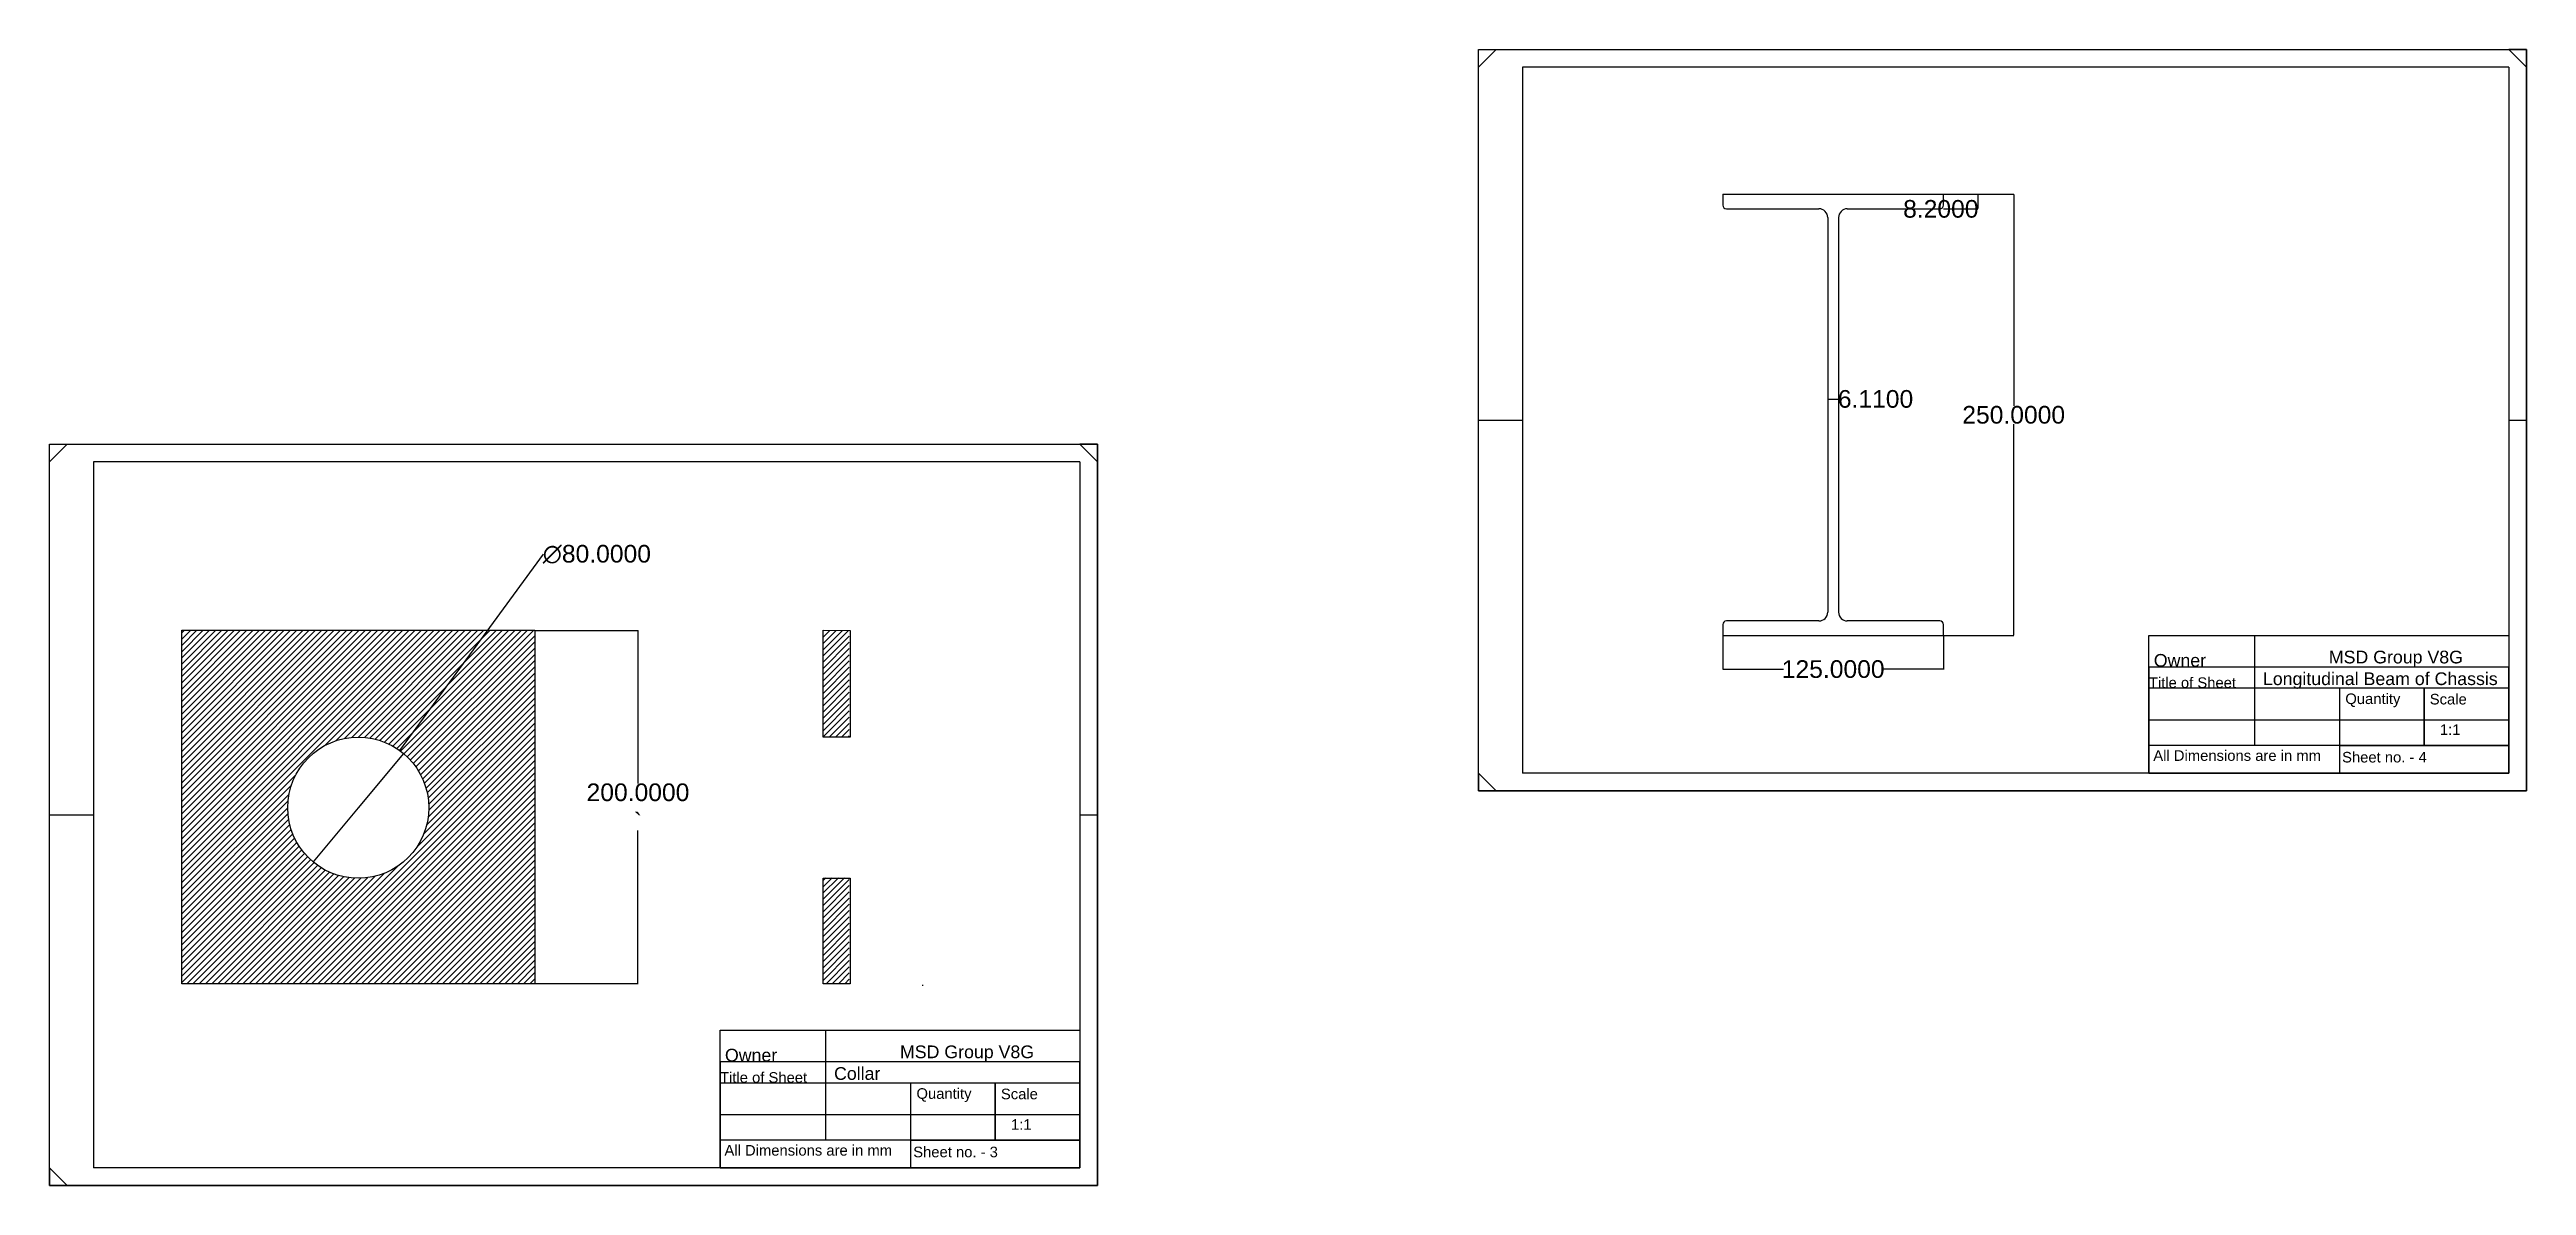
# Model space of a CAD drawing. Header units: inches. Extents: x -1655 to 7277, y -490 to 2343.
# Drawn here: x -647 to 757, y 1488 to 2131 of the extents above; entities that cross this region are included whole.
import ezdxf

# ---------------------------------------------------------------- set-up
doc = ezdxf.new("R2010")
doc.units = ezdxf.units.IN
doc.header["$MEASUREMENT"] = 0
doc.layers.add('AM_8', color=1, linetype='Continuous', lineweight=15)
doc.styles.get("Standard").update_dxf_attribs({"font": 'arial.ttf'})
doc.dimstyles.new('AM_ANSI', dxfattribs={"dimtxt": 10, "dimasz": 0.12, "dimexe": 0.1, "dimexo": 0.05, "dimgap": 0.06, "dimtad": 0, "dimtih": 1, "dimtoh": 1, "dimdec": 4, "dimzin": 7, "dimdsep": 46, "dimtxsty": 'Standard', "dimcen": 0, "dimclrd": 256, "dimclre": 256, "dimclrt": 256, "dimadec": 0, "dimazin": 2, "dimtp": 0.1, "dimtm": 0.1, "dimtfac": 0.71, "dimtdec": 4, "dimtofl": 0, "dimtmove": 0, "dimatfit": 3, "dimfxl": 1, "dimtolj": 1, "dimtzin": 7, "dimlwd": -1, "dimlwe": -1, "dimarcsym": 1})
doc.dimstyles.new('AM_ANSI$3', dxfattribs={"dimtxt": 10, "dimasz": 0.12, "dimexe": 0.1, "dimexo": 0.05, "dimgap": 0.06, "dimtad": 0, "dimtih": 1, "dimtoh": 1, "dimdec": 4, "dimzin": 7, "dimdsep": 46, "dimtxsty": 'Standard', "dimcen": 0, "dimclrd": 256, "dimclre": 256, "dimclrt": 256, "dimadec": 0, "dimazin": 2, "dimtp": 0.1, "dimtm": 0.1, "dimtfac": 0.71, "dimtdec": 4, "dimtofl": 0, "dimtmove": 0, "dimatfit": 0, "dimfxl": 1, "dimtolj": 1, "dimtzin": 7, "dimlwd": -1, "dimlwe": -1, "dimarcsym": 1})

msp = doc.modelspace()

# ---------------------------------------------------------------- texts
at = {"attachment_point": 1}
for s, width, heights, insert, char_height in [(' Owner', 50.617645, [0], (543.32034, 1788.89832), 7.2), ('MSD Group V8G', 112.7393063, [0], (645.32034, 1790.76953), 7.2), ('Title of Sheet', 54.7590919, [0], (543.32034, 1775.65248), 6), ('Longitudinal Beam of Chassis', 138.9083223, [0], (607.95343, 1778.4945), 7.2), ('Quantity', 40.2640362, [0], (654.65972, 1766.54038), 6), ('Scale', 41.4144354, [0], (702.5164, 1766.31049), 6), ('\\pxi-3,l4,t4;1:1', 40.9471289, [0], (702.25635, 1749.02057), 6), ('All Dimensions are in mm', 115.8458807, [0], (545.83178, 1734.35621), 6), ('Sheet no. - 4', 87.2004007, [2.1729], (652.81907, 1733.43666), 6), (' Owner', 50.617645, [0], (-266.50372, 1565.17313), 7.2), ('MSD Group V8G', 112.7393063, [0], (-164.50372, 1567.04435), 7.2), ('Title of Sheet', 54.7590919, [0], (-266.50372, 1551.92729), 6), ('Collar', 114.1197886, [0], (-201.87063, 1554.76932), 7.2), ('Quantity', 40.2640362, [0], (-155.16434, 1542.8152), 6), ('Scale', 41.4144354, [0], (-107.30766, 1542.58531), 6), ('\\pxi-3,l4,t4;1:1', 40.9471289, [0], (-107.56771, 1525.29538), 6), ('All Dimensions are in mm', 115.8458807, [0], (-263.99229, 1510.63103), 6), ('Sheet no. - 3', 87.2004007, [2.1729], (-157.00499, 1509.71148), 6)]:
    msp.add_mtext_dynamic_manual_height_columns(s, width=width, gutter_width=15, heights=heights, dxfattribs=dict(at, insert=insert, char_height=char_height))

# ---------------------------------------------------------------- blocks, each defined once
blk = doc.blocks.new('*D27')
at = {"linetype": 'ByBlock', "transparency": 16777216}
for p, q in [((301.9, 1799.4), (301.9, 1780.2)), ((426.9, 1799.4), (426.9, 1780.2)), ((302, 1780.3), (336.3, 1780.3)), ((426.7, 1780.3), (392.5, 1780.3))]:
    blk.add_line(p, q, dxfattribs=at)
at = {"transparency": 16777216}
for points in [[(302, 1780.4), (302, 1780.3), (301.9, 1780.3)], [(426.7, 1780.4), (426.7, 1780.3), (426.9, 1780.3)]]:
    blk.add_solid(points, dxfattribs=at)
at = {"layer": 'Defpoints', "color": 0, "transparency": 16777216}
for p in [(301.9, 1799.4), (426.9, 1799.4), (426.9, 1780.3)]:
    blk.add_point(p, dxfattribs=at)
at = {"transparency": 16777216, "insert": (364.4, 1780.3), "char_height": 10, "attachment_point": 5}
blk.add_mtext('\\A1;125.0000', dxfattribs=at)
blk = doc.blocks.new('*D28')
at = {"linetype": 'ByBlock', "transparency": 16777216}
for p, q in [((426.9, 2049.4), (446.4, 2049.4)), ((426.9, 2041.2), (446.4, 2041.2)), ((446.3, 2041.1), (446.2, 2041.1)), ((446.3, 2049.3), (446.3, 2041.3)), ((446.3, 2041.2), (446.3, 2041.1))]:
    blk.add_line(p, q, dxfattribs=at)
at = {"transparency": 16777216}
for points in [[(446.3, 2049.3), (446.3, 2049.3), (446.3, 2049.4)], [(446.3, 2041.3), (446.3, 2041.3), (446.3, 2041.2)]]:
    blk.add_solid(points, dxfattribs=at)
at = {"layer": 'Defpoints', "color": 0, "transparency": 16777216}
for p in [(426.9, 2049.4), (426.9, 2041.2), (446.3, 2041.2)]:
    blk.add_point(p, dxfattribs=at)
at = {"transparency": 16777216, "insert": (425.4, 2041.1), "char_height": 10, "attachment_point": 5}
blk.add_mtext('\\A1;8.2000', dxfattribs=at)
blk = doc.blocks.new('*D29')
at = {"linetype": 'ByBlock', "transparency": 16777216}
for p, q in [((426.9, 2049.4), (466.8, 2049.4)), ((466.7, 2049.3), (466.7, 1929.6)), ((466.7, 1799.5), (466.7, 1919.2)), ((426.9, 1799.4), (466.8, 1799.4))]:
    blk.add_line(p, q, dxfattribs=at)
at = {"transparency": 16777216}
for points in [[(466.7, 2049.3), (466.7, 2049.3), (466.7, 2049.4)], [(466.7, 1799.5), (466.7, 1799.5), (466.7, 1799.4)]]:
    blk.add_solid(points, dxfattribs=at)
at = {"layer": 'Defpoints', "color": 0, "transparency": 16777216}
for p in [(426.9, 2049.4), (426.9, 1799.4), (466.7, 1799.4)]:
    blk.add_point(p, dxfattribs=at)
at = {"transparency": 16777216, "insert": (466.7, 1924.4), "char_height": 10, "attachment_point": 5}
blk.add_mtext('\\A1;250.0000', dxfattribs=at)
blk = doc.blocks.new('*D30')
at = {"linetype": 'ByBlock', "transparency": 16777216}
for p, q in [((361.3, 2036.2), (361.3, 1933.3)), ((367.4, 2036.2), (367.4, 1933.3)), ((361.4, 1933.4), (367.3, 1933.4)), ((367.4, 1933.4), (367.5, 1933.4))]:
    blk.add_line(p, q, dxfattribs=at)
at = {"transparency": 16777216}
for points in [[(361.4, 1933.5), (361.4, 1933.4), (361.3, 1933.4)], [(367.3, 1933.5), (367.3, 1933.4), (367.4, 1933.4)]]:
    blk.add_solid(points, dxfattribs=at)
at = {"layer": 'Defpoints', "color": 0, "transparency": 16777216}
for p in [(361.3, 2036.2), (367.4, 2036.2), (367.4, 1933.4)]:
    blk.add_point(p, dxfattribs=at)
at = {"transparency": 16777216, "insert": (388.4, 1933.4), "char_height": 10, "attachment_point": 5}
blk.add_mtext('\\A1;6.1100', dxfattribs=at)
blk = doc.blocks.new('*D41')
at = {"linetype": 'ByBlock', "transparency": 16777216}
for p, q in [((-371.5, 1802.3), (-312.9, 1802.3)), ((-313, 1802.2), (-313, 1715.6)), ((-313, 1602.2), (-313, 1688.8)), ((-371.5, 1602.1), (-312.9, 1602.1))]:
    blk.add_line(p, q, dxfattribs=at)
at = {"transparency": 16777216}
for points in [[(-313, 1802.2), (-312.9, 1802.2), (-313, 1802.3)], [(-313, 1602.2), (-312.9, 1602.2), (-313, 1602.1)]]:
    blk.add_solid(points, dxfattribs=at)
at = {"layer": 'Defpoints', "color": 0, "transparency": 16777216}
for p in [(-371.5, 1802.3), (-371.5, 1602.1), (-313, 1602.1)]:
    blk.add_point(p, dxfattribs=at)
at = {"transparency": 16777216, "insert": (-313, 1702.2), "char_height": 10, "attachment_point": 5}
blk.add_mtext('\\A1;200.0000\\P`', dxfattribs=at)
blk = doc.blocks.new('*D42')
at = {"linetype": 'ByBlock', "transparency": 16777216}
for p, q in [((-447.9, 1734.2), (-366.6, 1845.4)), ((-366.6, 1845.4), (-366.5, 1845.4))]:
    blk.add_line(p, q, dxfattribs=at)
at = {"transparency": 16777216}
blk.add_solid([(-447.9, 1734.2), (-447.8, 1734.2), (-447.9, 1734.1)], dxfattribs=at)
at = {"layer": 'Defpoints', "color": 0, "transparency": 16777216}
for p in [(-447.9, 1734.1), (-495.1, 1669.5)]:
    blk.add_point(p, dxfattribs=at)
at = {"transparency": 16777216, "insert": (-336.3, 1845.4), "char_height": 10, "attachment_point": 5}
blk.add_mtext('\\A1;∅80.0000', dxfattribs=at)

# ---------------------------------------------------------------- dimensions: what is measured, and where the dimension line sits
for base, p1, p2, picture, middle in [((367.40897, 1933.43088), (361.29897, 2036.20859), (367.40897, 2036.20859), '*D30', (388.35637, 1933.43088)), ((426.85897, 1780.33498), (301.85897, 1799.40859), (426.85897, 1799.40859), '*D27', (364.35897, 1780.33498))]:
    dim = msp.add_linear_dim(base=base, p1=p1, p2=p2, dimstyle='AM_ANSI')
    dim.commit()
    dim.dimension.update_dxf_attribs({"geometry": picture, "text_midpoint": middle})
for base, p2, picture, middle in [((446.32848, 2041.20859), (426.85897, 2041.20859), '*D28', (425.40155, 2041.08859)), ((466.69244, 1799.40859), (426.85897, 1799.40859), '*D29', (466.69244, 1924.40859))]:
    dim = msp.add_linear_dim(base=base, p1=(426.85897, 2049.40859), p2=p2, angle=90, dimstyle='AM_ANSI')
    dim.commit()
    dim.dimension.update_dxf_attribs({"geometry": picture, "text_midpoint": middle})
dim = msp.add_diameter_dim_2p(p1=(-495.13049, 1669.49143), p2=(-447.93422, 1734.08642), dimstyle='AM_ANSI$3')
dim.commit()
dim.dimension.update_dxf_attribs({"geometry": '*D42', "text_midpoint": (-336.34469, 1845.41853), "dimtype": 163})
dim = msp.add_linear_dim(base=(-312.96523, 1602.06238), p1=(-371.53236, 1802.32181), p2=(-371.53236, 1602.06238), angle=90, text='200.0000\\P`', dimstyle='AM_ANSI')
dim.commit()
dim.dimension.update_dxf_attribs({"geometry": '*D41', "text_midpoint": (-312.96523, 1702.1921)})

# ---------------------------------------------------------------- hatches: boundary and pattern name
h = msp.add_hatch()
h.set_pattern_fill('ANSI31', color=1, scale=20)
h.paths.add_polyline_path([(-371.53236, 1802.32181), (-571.53236, 1802.32181), (-571.53236, 1602.06238), (-371.53236, 1602.06238)])
h.paths.add_polyline_path([(-431.53236, 1701.78892, -1), (-511.53236, 1701.78892, -1)], flags=16)
at = {"layer": 'AM_8'}
h = msp.add_hatch(dxfattribs=at)
h.set_pattern_fill('_U', color=256, scale=2.5, angle=45, style=0, pattern_type=0)
h.set_pattern_definition([(45, (-8808.9234, 1311.5734), (-1.76776695, 1.76776695), [])])
h.paths.add_polyline_path([(-193.21582, 1662.05912), (-208.21582, 1662.05912), (-208.21582, 1602.05912), (-193.21582, 1602.05912)])
h.paths.add_polyline_path([(-208.21582, 1802.05912), (-208.21582, 1742.05912), (-199.21582, 1742.05912), (-193.21582, 1742.05912), (-193.21582, 1802.05912)])

# ---------------------------------------------------------------- linework, layer by layer
for p, q in [((163.32034, 2121.44784), (173.32034, 2131.44784)), ((757.32034, 2121.44784), (747.32034, 2131.44784)), ((301.85897, 2049.40859), (426.85897, 2049.40859)), ((301.85897, 2049.40859), (301.85897, 2043.20859)), ((303.85897, 2041.20859), (356.29897, 2041.20859)), ((361.29897, 2036.20859), (361.29897, 1812.60859)), ((367.40897, 2036.20859), (367.40897, 1812.60859)), ((372.40897, 2041.20859), (424.85897, 2041.20859)), ((426.85897, 2043.20859), (426.85897, 2049.40859)), ((163.32034, 1921.44784), (188.32034, 1921.44784)), ((747.32034, 1921.44784), (757.32034, 1921.44784)), ((-646.50372, 1897.72265), (-636.50372, 1907.72265)), ((-52.50372, 1897.72265), (-62.50372, 1907.72265)), ((-207.967, 1741.77687), (-207.967, 1802.32181)), ((-207.967, 1802.32181), (-192.82442, 1802.29712)), ((-192.82442, 1802.29712), (-192.82442, 1741.77687)), ((301.85897, 1805.60859), (301.85897, 1799.40859)), ((301.85897, 1799.40859), (426.85897, 1799.40859)), ((356.29897, 1807.60859), (303.85897, 1807.60859)), ((424.85897, 1807.60859), (372.40897, 1807.60859)), ((426.85897, 1799.40859), (426.85897, 1805.60859)), ((-192.82442, 1741.77687), (-207.967, 1741.77687)), ((-445.88918, 1732.48791), (-471.53236, 1701.78892)), ((651.32034, 1737.04784), (651.32034, 1721.44784)), ((163.32034, 1721.44784), (173.32034, 1711.44784)), ((-471.53236, 1701.78892), (-497.17553, 1671.08994)), ((-646.50372, 1697.72265), (-621.50372, 1697.72265)), ((-62.50372, 1697.72265), (-52.50372, 1697.72265)), ((-207.967, 1661.80098), (-192.72137, 1661.80098)), ((-207.967, 1602.06238), (-207.967, 1661.80098)), ((-192.72137, 1661.80098), (-192.72137, 1602.06238)), ((-192.72137, 1602.06238), (-207.967, 1602.06238)), ((-151.89309, 1601.26904), (-151.38454, 1601.26916)), ((-158.50372, 1513.32265), (-158.50372, 1497.72265)), ((-646.50372, 1497.72265), (-636.50372, 1487.72265))]:
    msp.add_line(p, q)
for points in [[(163.32034, 2131.44784), (757.32034, 2131.44784), (757.32034, 1711.44784), (163.32034, 1711.44784)], [(-646.50372, 1907.72265), (-52.50372, 1907.72265), (-52.50372, 1487.72265), (-646.50372, 1487.72265)], [(-571.53236, 1802.32181), (-371.53236, 1802.32181), (-371.53236, 1602.06238), (-571.53236, 1602.06238)], [(543.32034, 1799.44784), (747.32034, 1799.44784), (747.32034, 1721.44784), (543.32034, 1721.44784)], [(543.32034, 1721.44784), (747.32034, 1721.44784), (747.32034, 1781.44784), (543.32034, 1781.44784)], [(543.32034, 1721.44784), (747.32034, 1721.44784), (747.32034, 1769.44784), (543.32034, 1769.44784)], [(699.32034, 1769.44784), (651.32034, 1769.44784), (651.32034, 1737.04784), (699.32034, 1737.04784)], [(747.32034, 1769.44784), (699.32034, 1769.44784), (699.32034, 1737.04784), (747.32034, 1737.04784)], [(543.32034, 1721.44784), (747.32034, 1721.44784), (747.32034, 1751.44784), (543.32034, 1751.44784)], [(543.32034, 1721.44784), (747.32034, 1721.44784), (747.32034, 1737.04784), (543.32034, 1737.04784)], [(-266.50372, 1575.72265), (-62.50372, 1575.72265), (-62.50372, 1497.72265), (-266.50372, 1497.72265)], [(-266.50372, 1497.72265), (-62.50372, 1497.72265), (-62.50372, 1557.72265), (-266.50372, 1557.72265)], [(-266.50372, 1497.72265), (-62.50372, 1497.72265), (-62.50372, 1545.72265), (-266.50372, 1545.72265)], [(-110.50372, 1545.72265), (-158.50372, 1545.72265), (-158.50372, 1513.32265), (-110.50372, 1513.32265)], [(-62.50372, 1545.72265), (-110.50372, 1545.72265), (-110.50372, 1513.32265), (-62.50372, 1513.32265)], [(-266.50372, 1497.72265), (-62.50372, 1497.72265), (-62.50372, 1527.72265), (-266.50372, 1527.72265)], [(-266.50372, 1497.72265), (-62.50372, 1497.72265), (-62.50372, 1513.32265), (-266.50372, 1513.32265)]]:
    msp.add_lwpolyline(points, close=True)
for points in [[(188.32034, 2121.44784), (188.32034, 1721.44784)], [(747.32034, 2121.44784), (188.32034, 2121.44784)], [(747.32034, 1711.44784), (757.32034, 1711.44784), (757.32034, 2131.44784), (747.32034, 2131.44784)], [(747.32034, 2121.44784), (747.32034, 1721.44784)], [(-621.50372, 1897.72265), (-621.50372, 1497.72265)], [(-62.50372, 1897.72265), (-621.50372, 1897.72265)], [(-62.50372, 1487.72265), (-52.50372, 1487.72265), (-52.50372, 1907.72265), (-62.50372, 1907.72265)], [(-62.50372, 1897.72265), (-62.50372, 1497.72265)], [(603.32034, 1737.04784), (603.32034, 1799.44784), (747.32034, 1799.44784), (747.32034, 1721.44784), (603.32034, 1721.44784)], [(163.32034, 1721.44784), (163.32034, 1711.44784), (757.32034, 1711.44784), (757.32034, 1721.44784)], [(747.32034, 1721.44784), (188.32034, 1721.44784)], [(-206.50372, 1513.32265), (-206.50372, 1575.72265), (-62.50372, 1575.72265), (-62.50372, 1497.72265), (-206.50372, 1497.72265)], [(-646.50372, 1497.72265), (-646.50372, 1487.72265), (-52.50372, 1487.72265), (-52.50372, 1497.72265)], [(-62.50372, 1497.72265), (-621.50372, 1497.72265)]]:
    msp.add_lwpolyline(points)
msp.add_circle((-471.53236, 1701.78892), 40)
for centre, radius, start, end in [((303.85897, 2043.20859), 2, 180, 270), ((356.29897, 2036.20859), 5, 0, 90), ((372.40897, 2036.20859), 5, 90, 180), ((424.85897, 2043.20859), 2, 270, 0), ((356.29897, 1812.60859), 5, 270, 0), ((372.40897, 1812.60859), 5, 180, 270), ((303.85897, 1805.60859), 2, 90, 180), ((424.85897, 1805.60859), 2, 0, 90)]:
    msp.add_arc(centre, radius, start, end)

msp.set_redraw_order([(e.dxf.handle, doc.entitydb.next_handle()) for e in msp.query("TEXT MTEXT ATTDEF DIMENSION ARC_DIMENSION")])  # texts and dimensions are drawn at this point

doc.saveas('drawing.dxf')
